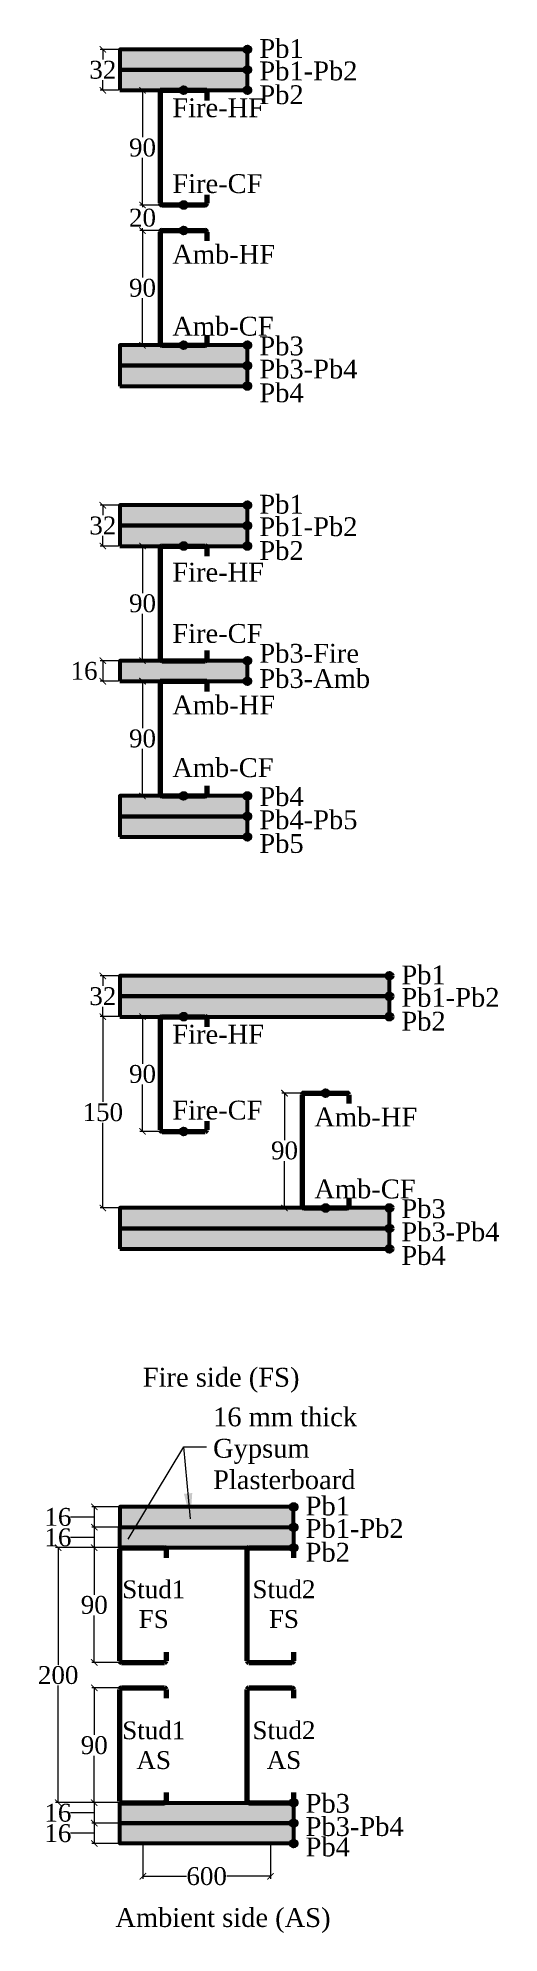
# Model space of a CAD drawing. Header units: millimetres. Extents: x 1095 to 7419, y -378 to 5598.
# Drawn here: x 4760 to 5121, y 4112 to 5598 of the extents above; entities that cross this region are included whole.
import ezdxf

# ---------------------------------------------------------------- set-up
doc = ezdxf.new("R2010")
doc.units = ezdxf.units.MM
doc.header["$PDMODE"] = 34
doc.layers.get('0').update_dxf_attribs({"lineweight": 9})
doc.layers.get('Defpoints').update_dxf_attribs({"color": 255})
doc.styles.get("Standard").update_dxf_attribs({"font": 'times.ttf'})
doc.dimstyles.new('Times new roman', dxfattribs={"dimtxt": 14, "dimasz": 5, "dimexe": 2, "dimexo": 1, "dimgap": 1, "dimtad": 0, "dimtih": 1, "dimtoh": 1, "dimtxsty": 'Standard', "dimblk": 'ARCHTICK', "dimcen": 0, "dimclrd": 256, "dimclre": 256, "dimadec": 0, "dimazin": 0, "dimtfac": 1, "dimtmove": 0, "dimatfit": 3, "dimfxl": 1, "dimlwd": -1, "dimlwe": -1, "dimarcsym": 0})

msp = doc.modelspace()

# ---------------------------------------------------------------- texts
at = {"lineweight": 53, "attachment_point": 1}
for s, insert, char_height, width in [('Pb1', (4933.278, 5597.386), 14.7814, 41.76421), ('Pb1-Pb2', (4933.278, 5579.769), 14.7814, 41.76421), ('Pb2', (4933.278, 5561.104), 14.7814, 41.76421), ('Fire-HF', (4865.052, 5550.888), 14.7814, 41.76421), ('Fire-CF', (4865.052, 5491.38), 14.7814, 41.76421), ('Amb-HF', (4865.052, 5435.942), 14.7814, 41.76421), ('Amb-CF', (4865.052, 5379.547), 14.7814, 41.76421), ('Pb3', (4933.278, 5364.12), 14.7814, 41.76421), ('Pb3-Pb4', (4933.278, 5345.944), 14.7814, 41.76421), ('Pb4', (4933.278, 5327.357), 14.7814, 41.76421), ('Pb1', (4933.278, 5239.938), 14.7814, 41.76421), ('Pb1-Pb2', (4933.278, 5222.321), 14.7814, 41.76421), ('Pb2', (4933.278, 5203.656), 14.7814, 41.76421), ('Fire-HF', (4865.052, 5186.676), 14.7814, 41.76421), ('Fire-CF', (4865.052, 5138.614), 14.7814, 41.76421), ('Pb3-Fire', (4933.278, 5123.051), 14.7814, 97.47246), ('Pb3-Amb', (4933.278, 5103.28), 14.7814, 41.76421), ('Amb-HF', (4865.052, 5082.494), 14.7814, 41.76421), ('Amb-CF', (4865.052, 5033.383), 14.7814, 41.76421), ('Pb4', (4933.278, 5010.672), 14.7814, 41.76421), ('Pb4-Pb5', (4933.278, 4992.496), 14.7814, 41.76421), ('Pb5', (4933.278, 4973.909), 14.7814, 41.76421), ('Pb1', (5044.606, 4870.808), 14.7814, 41.76421), ('Pb1-Pb2', (5044.606, 4853.192), 14.7814, 41.76421), ('Pb2', (5044.606, 4834.526), 14.7814, 41.76421), ('Fire-HF', (4865.052, 4824.31), 14.7814, 41.76421), ('Fire-CF', (4865.052, 4764.802), 14.7814, 41.76421), ('Amb-HF', (4976.38, 4759.365), 14.7814, 41.76421), ('Amb-CF', (4976.38, 4702.969), 14.7814, 41.76421), ('Pb3', (5044.606, 4687.543), 14.7814, 41.76421), ('Pb3-Pb4', (5044.606, 4669.366), 14.7814, 41.76421), ('Pb4', (5044.606, 4650.779), 14.7814, 41.76421), ('Fire side (FS)', (4841.93, 4555.31), 14.7814, 121.64572), ('16 mm thick Gypsum Plasterboard', (4897.009, 4524.23), 14.7814, 115.93848), ('Pb1', (4969.528, 4454.344), 14.7814, 41.76421), ('Pb1-Pb2', (4969.528, 4436.727), 14.7814, 41.76421), ('Pb2', (4969.528, 4418.061), 14.7814, 41.76421), ('\\pxqc;Stud1\\PFS', (4829.62, 4388.593), 14, 41.76421), ('\\pxqc;Stud2\\PFS', (4931.692, 4388.66), 14, 41.76421), ('\\pxqc;Stud1\\PAS', (4829.62, 4278.019), 14, 41.76421), ('\\pxqc;Stud2\\PAS', (4931.692, 4278.086), 14, 41.76421), ('Pb3', (4969.528, 4221.145), 14.7814, 41.76421), ('Pb3-Pb4', (4969.528, 4202.968), 14.7814, 41.76421), ('Pb4', (4969.528, 4186.968), 14.7814, 41.76421), ('Ambient side (AS)', (4820.433, 4131.587), 14.7814, 165.80062)]:
    msp.add_mtext(s, dxfattribs=dict(at, insert=insert, char_height=char_height, width=width))

# ---------------------------------------------------------------- blocks, each defined once
blk = doc.blocks.new('Stud')
at = {"lineweight": 120}
for p, q in [((4630.2, 1668.9), (4630.2, 1756.4)), ((4631.5, 1757.6), (4665.2, 1757.6)), ((4666.5, 1756.4), (4666.5, 1749.6)), ((4631.5, 1667.6), (4665.2, 1667.6)), ((4666.5, 1675.6), (4666.5, 1668.9))]:
    blk.add_line(p, q, dxfattribs=at)
for centre, start, end in [((4631.5, 1756.4), 90, 180), ((4665.2, 1756.4), 0, 90), ((4631.5, 1668.9), 180, 270), ((4665.2, 1668.9), 270, 0)]:
    blk.add_arc(centre, 1.25, start, end, dxfattribs=at)
blk = doc.blocks.new('_ArchTick')
at = {"color": 0, "linetype": 'ByBlock', "const_width": 0.15}
blk.add_lwpolyline([(-0.5, -0.5), (0.5, 0.5)], dxfattribs=at)
blk = doc.blocks.new('*D122')
at = {"transparency": 16777216}
for p, q in [((4822.9, 4414.3), (4801.9, 4414.3)), ((4803.9, 4414.3), (4803.9, 4377.4)), ((4803.9, 4324.3), (4803.9, 4361.1)), ((4822.9, 4324.3), (4801.9, 4324.3))]:
    blk.add_line(p, q, dxfattribs=at)
at = {"layer": 'Defpoints', "color": 0, "lineweight": 53, "transparency": 16777216}
for p in [(4823.9, 4414.3), (4803.9, 4324.3), (4823.9, 4324.3)]:
    blk.add_point(p, dxfattribs=at)
at = {"transparency": 16777216, "xscale": 5, "yscale": 5, "zscale": 5}
for p, rotation in [((4803.9, 4414.3), 90), ((4803.9, 4324.3), 270)]:
    blk.add_blockref('_ArchTick', p, dxfattribs=dict(at, rotation=rotation))
at = {"color": 0, "lineweight": 53, "transparency": 16777216, "insert": (4803.9, 4369.3), "char_height": 14, "attachment_point": 5}
blk.add_mtext('90', dxfattribs=at)
blk = doc.blocks.new('*D123')
at = {"transparency": 16777216}
for p, q in [((4822.9, 4430.3), (4801.9, 4430.3)), ((4803.9, 4430.3), (4803.9, 4414.3)), ((4787.2, 4422.3), (4785.2, 4422.3)), ((4803.9, 4422.3), (4787.2, 4422.3)), ((4822.9, 4414.3), (4801.9, 4414.3))]:
    blk.add_line(p, q, dxfattribs=at)
at = {"layer": 'Defpoints', "color": 0, "lineweight": 53, "transparency": 16777216}
for p in [(4823.9, 4430.3), (4803.9, 4414.3), (4823.9, 4414.3)]:
    blk.add_point(p, dxfattribs=at)
at = {"transparency": 16777216, "xscale": 5, "yscale": 5, "zscale": 5}
for p, rotation in [((4803.9, 4430.3), 90), ((4803.9, 4414.3), 270)]:
    blk.add_blockref('_ArchTick', p, dxfattribs=dict(at, rotation=rotation))
at = {"color": 0, "lineweight": 53, "transparency": 16777216, "insert": (4775.4, 4422.3), "char_height": 14, "attachment_point": 5}
blk.add_mtext('16', dxfattribs=at)
blk = doc.blocks.new('*D124')
at = {"transparency": 16777216}
for p, q in [((4822.9, 4446.3), (4801.9, 4446.3)), ((4803.9, 4446.3), (4803.9, 4430.3)), ((4787.2, 4438.3), (4785.2, 4438.3)), ((4803.9, 4438.3), (4787.2, 4438.3)), ((4822.9, 4430.3), (4801.9, 4430.3))]:
    blk.add_line(p, q, dxfattribs=at)
at = {"layer": 'Defpoints', "color": 0, "lineweight": 53, "transparency": 16777216}
for p in [(4823.9, 4446.3), (4803.9, 4430.3), (4823.9, 4430.3)]:
    blk.add_point(p, dxfattribs=at)
at = {"transparency": 16777216, "xscale": 5, "yscale": 5, "zscale": 5}
for p, rotation in [((4803.9, 4446.3), 90), ((4803.9, 4430.3), 270)]:
    blk.add_blockref('_ArchTick', p, dxfattribs=dict(at, rotation=rotation))
at = {"color": 0, "lineweight": 53, "transparency": 16777216, "insert": (4775.4, 4438.3), "char_height": 14, "attachment_point": 5}
blk.add_mtext('16', dxfattribs=at)
blk = doc.blocks.new('*D125')
at = {"transparency": 16777216}
for p, q in [((4822.9, 4198.3), (4801.9, 4198.3)), ((4803.9, 4198.3), (4803.9, 4182.3)), ((4787.2, 4190.3), (4785.2, 4190.3)), ((4803.9, 4190.3), (4787.2, 4190.3)), ((4822.9, 4182.3), (4801.9, 4182.3))]:
    blk.add_line(p, q, dxfattribs=at)
at = {"layer": 'Defpoints', "color": 0, "lineweight": 53, "transparency": 16777216}
for p in [(4823.9, 4198.3), (4803.9, 4182.3), (4823.9, 4182.3)]:
    blk.add_point(p, dxfattribs=at)
at = {"transparency": 16777216, "xscale": 5, "yscale": 5, "zscale": 5}
for p, rotation in [((4803.9, 4198.3), 90), ((4803.9, 4182.3), 270)]:
    blk.add_blockref('_ArchTick', p, dxfattribs=dict(at, rotation=rotation))
at = {"color": 0, "lineweight": 53, "transparency": 16777216, "insert": (4775.4, 4190.3), "char_height": 14, "attachment_point": 5}
blk.add_mtext('16', dxfattribs=at)
blk = doc.blocks.new('*D126')
at = {"transparency": 16777216}
for p, q in [((4787.2, 4206.3), (4785.2, 4206.3)), ((4803.9, 4206.3), (4787.2, 4206.3)), ((4822.9, 4214.3), (4801.9, 4214.3)), ((4803.9, 4214.3), (4803.9, 4198.3)), ((4822.9, 4198.3), (4801.9, 4198.3))]:
    blk.add_line(p, q, dxfattribs=at)
at = {"layer": 'Defpoints', "color": 0, "lineweight": 53, "transparency": 16777216}
for p in [(4823.9, 4214.3), (4803.9, 4198.3), (4823.9, 4198.3)]:
    blk.add_point(p, dxfattribs=at)
at = {"transparency": 16777216, "xscale": 5, "yscale": 5, "zscale": 5}
for p, rotation in [((4803.9, 4214.3), 90), ((4803.9, 4198.3), 270)]:
    blk.add_blockref('_ArchTick', p, dxfattribs=dict(at, rotation=rotation))
at = {"color": 0, "lineweight": 53, "transparency": 16777216, "insert": (4775.4, 4206.3), "char_height": 14, "attachment_point": 5}
blk.add_mtext('16', dxfattribs=at)
blk = doc.blocks.new('*D127')
at = {"transparency": 16777216}
for p, q in [((4842, 4181.3), (4842, 4154.6)), ((4942, 4181.3), (4942, 4154.6)), ((4842, 4156.6), (4876.3, 4156.6)), ((4942, 4156.6), (4907.7, 4156.6))]:
    blk.add_line(p, q, dxfattribs=at)
at = {"layer": 'Defpoints', "color": 0, "lineweight": 53, "transparency": 16777216}
for p in [(4842, 4182.3), (4942, 4182.3), (4942, 4156.6)]:
    blk.add_point(p, dxfattribs=at)
at = {"transparency": 16777216, "xscale": 5, "yscale": 5, "zscale": 5, "rotation": 180}
blk.add_blockref('_ArchTick', (4842, 4156.6), dxfattribs=at)
at = {"transparency": 16777216, "xscale": 5, "yscale": 5, "zscale": 5}
blk.add_blockref('_ArchTick', (4942, 4156.6), dxfattribs=at)
at = {"color": 0, "lineweight": 53, "transparency": 16777216, "insert": (4892, 4156.6), "char_height": 14, "attachment_point": 5}
blk.add_mtext('600', dxfattribs=at)
blk = doc.blocks.new('*D121')
at = {"transparency": 16777216}
for p, q in [((4822.9, 4304.3), (4801.9, 4304.3)), ((4803.9, 4304.3), (4803.9, 4267.4)), ((4803.9, 4214.3), (4803.9, 4251.1)), ((4822.9, 4214.3), (4801.9, 4214.3))]:
    blk.add_line(p, q, dxfattribs=at)
at = {"layer": 'Defpoints', "color": 0, "lineweight": 53, "transparency": 16777216}
for p in [(4823.9, 4304.3), (4803.9, 4214.3), (4823.9, 4214.3)]:
    blk.add_point(p, dxfattribs=at)
at = {"transparency": 16777216, "xscale": 5, "yscale": 5, "zscale": 5}
for p, rotation in [((4803.9, 4304.3), 90), ((4803.9, 4214.3), 270)]:
    blk.add_blockref('_ArchTick', p, dxfattribs=dict(at, rotation=rotation))
at = {"color": 0, "lineweight": 53, "transparency": 16777216, "insert": (4803.9, 4259.3), "char_height": 14, "attachment_point": 5}
blk.add_mtext('90', dxfattribs=at)
blk = doc.blocks.new('*D128')
at = {"transparency": 16777216}
for p, q in [((4822.9, 4430.3), (4801.9, 4430.3)), ((4803.9, 4430.3), (4803.9, 4414.3)), ((4787.2, 4422.3), (4785.2, 4422.3)), ((4803.9, 4422.3), (4787.2, 4422.3)), ((4822.9, 4414.3), (4801.9, 4414.3))]:
    blk.add_line(p, q, dxfattribs=at)
at = {"layer": 'Defpoints', "color": 0, "lineweight": 53, "transparency": 16777216}
for p in [(4823.9, 4430.3), (4803.9, 4414.3), (4823.9, 4414.3)]:
    blk.add_point(p, dxfattribs=at)
at = {"transparency": 16777216, "xscale": 5, "yscale": 5, "zscale": 5}
for p, rotation in [((4803.9, 4430.3), 90), ((4803.9, 4414.3), 270)]:
    blk.add_blockref('_ArchTick', p, dxfattribs=dict(at, rotation=rotation))
at = {"color": 0, "lineweight": 53, "transparency": 16777216, "insert": (4775.4, 4422.3), "char_height": 14, "attachment_point": 5}
blk.add_mtext('16', dxfattribs=at)
blk = doc.blocks.new('*D129')
at = {"transparency": 16777216}
for p, q in [((4822.9, 4446.3), (4801.9, 4446.3)), ((4803.9, 4446.3), (4803.9, 4430.3)), ((4787.2, 4438.3), (4785.2, 4438.3)), ((4803.9, 4438.3), (4787.2, 4438.3)), ((4822.9, 4430.3), (4801.9, 4430.3))]:
    blk.add_line(p, q, dxfattribs=at)
at = {"layer": 'Defpoints', "color": 0, "lineweight": 53, "transparency": 16777216}
for p in [(4823.9, 4446.3), (4803.9, 4430.3), (4823.9, 4430.3)]:
    blk.add_point(p, dxfattribs=at)
at = {"transparency": 16777216, "xscale": 5, "yscale": 5, "zscale": 5}
for p, rotation in [((4803.9, 4446.3), 90), ((4803.9, 4430.3), 270)]:
    blk.add_blockref('_ArchTick', p, dxfattribs=dict(at, rotation=rotation))
at = {"color": 0, "lineweight": 53, "transparency": 16777216, "insert": (4775.4, 4438.3), "char_height": 14, "attachment_point": 5}
blk.add_mtext('16', dxfattribs=at)
blk = doc.blocks.new('*D130')
at = {"transparency": 16777216}
for p, q in [((4822.9, 4414.3), (4773.6, 4414.3)), ((4775.6, 4414.3), (4775.6, 4322.4)), ((4775.6, 4214.3), (4775.6, 4306.1)), ((4822.9, 4214.3), (4773.6, 4214.3))]:
    blk.add_line(p, q, dxfattribs=at)
at = {"layer": 'Defpoints', "color": 0, "lineweight": 53, "transparency": 16777216}
for p in [(4823.9, 4414.3), (4775.6, 4214.3), (4823.9, 4214.3)]:
    blk.add_point(p, dxfattribs=at)
at = {"transparency": 16777216, "xscale": 5, "yscale": 5, "zscale": 5}
for p, rotation in [((4775.6, 4414.3), 90), ((4775.6, 4214.3), 270)]:
    blk.add_blockref('_ArchTick', p, dxfattribs=dict(at, rotation=rotation))
at = {"color": 0, "lineweight": 53, "transparency": 16777216, "insert": (4775.6, 4314.3), "char_height": 14, "attachment_point": 5}
blk.add_mtext('200', dxfattribs=at)
blk = doc.blocks.new('*D154')
at = {"transparency": 16777216}
for p, q in [((4856, 4830.7), (4839.7, 4830.7)), ((4841.7, 4830.7), (4841.7, 4793.8)), ((4841.7, 4740.7), (4841.7, 4777.5)), ((4856, 4740.7), (4839.7, 4740.7))]:
    blk.add_line(p, q, dxfattribs=at)
at = {"layer": 'Defpoints', "color": 0, "lineweight": 53, "transparency": 16777216}
for p in [(4857, 4830.7), (4841.7, 4740.7), (4857, 4740.7)]:
    blk.add_point(p, dxfattribs=at)
at = {"transparency": 16777216, "xscale": 5, "yscale": 5, "zscale": 5}
for p, rotation in [((4841.7, 4830.7), 90), ((4841.7, 4740.7), 270)]:
    blk.add_blockref('_ArchTick', p, dxfattribs=dict(at, rotation=rotation))
at = {"color": 0, "lineweight": 53, "transparency": 16777216, "insert": (4841.7, 4785.7), "char_height": 14, "attachment_point": 5}
blk.add_mtext('90', dxfattribs=at)
blk = doc.blocks.new('*D155')
at = {"transparency": 16777216}
for p, q in [((4967.4, 4770.7), (4951, 4770.7)), ((4953, 4770.7), (4953, 4733.8)), ((4953, 4680.7), (4953, 4717.5)), ((4967.4, 4680.7), (4951, 4680.7))]:
    blk.add_line(p, q, dxfattribs=at)
at = {"layer": 'Defpoints', "color": 0, "lineweight": 53, "transparency": 16777216}
for p in [(4968.4, 4770.7), (4953, 4680.7), (4968.4, 4680.7)]:
    blk.add_point(p, dxfattribs=at)
at = {"transparency": 16777216, "xscale": 5, "yscale": 5, "zscale": 5}
for p, rotation in [((4953, 4770.7), 90), ((4953, 4680.7), 270)]:
    blk.add_blockref('_ArchTick', p, dxfattribs=dict(at, rotation=rotation))
at = {"color": 0, "lineweight": 53, "transparency": 16777216, "insert": (4953, 4725.7), "char_height": 14, "attachment_point": 5}
blk.add_mtext('90', dxfattribs=at)
blk = doc.blocks.new('*D156')
at = {"transparency": 16777216}
for p, q in [((4822.9, 4862.7), (4808.6, 4862.7)), ((4810.6, 4862.7), (4810.6, 4854.8)), ((4822.9, 4830.7), (4808.6, 4830.7)), ((4810.6, 4830.7), (4810.6, 4838.5))]:
    blk.add_line(p, q, dxfattribs=at)
at = {"layer": 'Defpoints', "color": 0, "lineweight": 53, "transparency": 16777216}
for p in [(4823.9, 4862.7), (4810.6, 4830.7), (4823.9, 4830.7)]:
    blk.add_point(p, dxfattribs=at)
at = {"transparency": 16777216, "xscale": 5, "yscale": 5, "zscale": 5}
for p, rotation in [((4810.6, 4862.7), 90), ((4810.6, 4830.7), 270)]:
    blk.add_blockref('_ArchTick', p, dxfattribs=dict(at, rotation=rotation))
at = {"color": 0, "lineweight": 53, "transparency": 16777216, "insert": (4810.6, 4846.7), "char_height": 14, "attachment_point": 5}
blk.add_mtext('32', dxfattribs=at)
blk = doc.blocks.new('*D150')
at = {"transparency": 16777216}
for p, q in [((4856, 5199.8), (4839.7, 5199.8)), ((4841.7, 5199.8), (4841.7, 5162.9)), ((4841.7, 5109.8), (4841.7, 5146.7)), ((4856, 5109.8), (4839.7, 5109.8))]:
    blk.add_line(p, q, dxfattribs=at)
at = {"layer": 'Defpoints', "color": 0, "lineweight": 53, "transparency": 16777216}
for p in [(4857, 5199.8), (4841.7, 5109.8), (4857, 5109.8)]:
    blk.add_point(p, dxfattribs=at)
at = {"transparency": 16777216, "xscale": 5, "yscale": 5, "zscale": 5}
for p, rotation in [((4841.7, 5199.8), 90), ((4841.7, 5109.8), 270)]:
    blk.add_blockref('_ArchTick', p, dxfattribs=dict(at, rotation=rotation))
at = {"color": 0, "lineweight": 53, "transparency": 16777216, "insert": (4841.7, 5154.8), "char_height": 14, "attachment_point": 5}
blk.add_mtext('90', dxfattribs=at)
blk = doc.blocks.new('*D151')
at = {"transparency": 16777216}
for p, q in [((4856, 5093.8), (4839.7, 5093.8)), ((4841.7, 5093.8), (4841.7, 5056.9)), ((4841.7, 5003.8), (4841.7, 5040.7)), ((4856, 5003.8), (4839.7, 5003.8))]:
    blk.add_line(p, q, dxfattribs=at)
at = {"layer": 'Defpoints', "color": 0, "lineweight": 53, "transparency": 16777216}
for p in [(4857, 5093.8), (4841.7, 5003.8), (4857, 5003.8)]:
    blk.add_point(p, dxfattribs=at)
at = {"transparency": 16777216, "xscale": 5, "yscale": 5, "zscale": 5}
for p, rotation in [((4841.7, 5093.8), 90), ((4841.7, 5003.8), 270)]:
    blk.add_blockref('_ArchTick', p, dxfattribs=dict(at, rotation=rotation))
at = {"color": 0, "lineweight": 53, "transparency": 16777216, "insert": (4841.7, 5048.8), "char_height": 14, "attachment_point": 5}
blk.add_mtext('90', dxfattribs=at)
blk = doc.blocks.new('*D152')
at = {"transparency": 16777216}
for p, q in [((4822.9, 5231.8), (4808.6, 5231.8)), ((4810.6, 5231.8), (4810.6, 5223.9)), ((4810.6, 5199.8), (4810.6, 5207.7)), ((4822.9, 5199.8), (4808.6, 5199.8))]:
    blk.add_line(p, q, dxfattribs=at)
at = {"layer": 'Defpoints', "color": 0, "lineweight": 53, "transparency": 16777216}
for p in [(4823.9, 5231.8), (4810.6, 5199.8), (4823.9, 5199.8)]:
    blk.add_point(p, dxfattribs=at)
at = {"transparency": 16777216, "xscale": 5, "yscale": 5, "zscale": 5}
for p, rotation in [((4810.6, 5231.8), 90), ((4810.6, 5199.8), 270)]:
    blk.add_blockref('_ArchTick', p, dxfattribs=dict(at, rotation=rotation))
at = {"color": 0, "lineweight": 53, "transparency": 16777216, "insert": (4810.6, 5215.8), "char_height": 14, "attachment_point": 5}
blk.add_mtext('32', dxfattribs=at)
blk = doc.blocks.new('*D153')
at = {"transparency": 16777216}
for p, q in [((4822.9, 4830.7), (4808.6, 4830.7)), ((4810.6, 4830.7), (4810.6, 4763.8)), ((4810.6, 4680.7), (4810.6, 4747.5)), ((4822.9, 4680.7), (4808.6, 4680.7))]:
    blk.add_line(p, q, dxfattribs=at)
at = {"layer": 'Defpoints', "color": 0, "lineweight": 53, "transparency": 16777216}
for p in [(4823.9, 4830.7), (4810.6, 4680.7), (4823.9, 4680.7)]:
    blk.add_point(p, dxfattribs=at)
at = {"transparency": 16777216, "xscale": 5, "yscale": 5, "zscale": 5}
for p, rotation in [((4810.6, 4830.7), 90), ((4810.6, 4680.7), 270)]:
    blk.add_blockref('_ArchTick', p, dxfattribs=dict(at, rotation=rotation))
at = {"color": 0, "lineweight": 53, "transparency": 16777216, "insert": (4810.6, 4755.7), "char_height": 14, "attachment_point": 5}
blk.add_mtext('150', dxfattribs=at)
blk = doc.blocks.new('*D157')
at = {"transparency": 16777216}
for p, q in [((4856, 5557.2), (4839.7, 5557.2)), ((4841.7, 5557.2), (4841.7, 5520.4)), ((4841.7, 5467.2), (4841.7, 5504.1)), ((4856, 5467.2), (4839.7, 5467.2))]:
    blk.add_line(p, q, dxfattribs=at)
at = {"layer": 'Defpoints', "color": 0, "lineweight": 53, "transparency": 16777216}
for p in [(4857, 5557.2), (4841.7, 5467.2), (4857, 5467.2)]:
    blk.add_point(p, dxfattribs=at)
at = {"transparency": 16777216, "xscale": 5, "yscale": 5, "zscale": 5}
for p, rotation in [((4841.7, 5557.2), 90), ((4841.7, 5467.2), 270)]:
    blk.add_blockref('_ArchTick', p, dxfattribs=dict(at, rotation=rotation))
at = {"color": 0, "lineweight": 53, "transparency": 16777216, "insert": (4841.7, 5512.2), "char_height": 14, "attachment_point": 5}
blk.add_mtext('90', dxfattribs=at)
blk = doc.blocks.new('*D158')
at = {"transparency": 16777216}
for p, q in [((4856, 5467.2), (4839.7, 5467.2)), ((4841.7, 5467.2), (4841.7, 5465.4)), ((4856, 5447.2), (4839.7, 5447.2)), ((4841.7, 5447.2), (4841.7, 5449.1))]:
    blk.add_line(p, q, dxfattribs=at)
at = {"layer": 'Defpoints', "color": 0, "lineweight": 53, "transparency": 16777216}
for p in [(4857, 5467.2), (4841.7, 5447.2), (4857, 5447.2)]:
    blk.add_point(p, dxfattribs=at)
at = {"transparency": 16777216, "xscale": 5, "yscale": 5, "zscale": 5}
for p, rotation in [((4841.7, 5467.2), 90), ((4841.7, 5447.2), 270)]:
    blk.add_blockref('_ArchTick', p, dxfattribs=dict(at, rotation=rotation))
at = {"color": 0, "lineweight": 53, "transparency": 16777216, "insert": (4841.7, 5457.2), "char_height": 14, "attachment_point": 5}
blk.add_mtext('20', dxfattribs=at)
blk = doc.blocks.new('*D159')
at = {"transparency": 16777216}
for p, q in [((4856, 5447.2), (4839.7, 5447.2)), ((4841.7, 5447.2), (4841.7, 5410.4)), ((4841.7, 5357.2), (4841.7, 5394.1)), ((4856, 5357.2), (4839.7, 5357.2))]:
    blk.add_line(p, q, dxfattribs=at)
at = {"layer": 'Defpoints', "color": 0, "lineweight": 53, "transparency": 16777216}
for p in [(4857, 5447.2), (4841.7, 5357.2), (4857, 5357.2)]:
    blk.add_point(p, dxfattribs=at)
at = {"transparency": 16777216, "xscale": 5, "yscale": 5, "zscale": 5}
for p, rotation in [((4841.7, 5447.2), 90), ((4841.7, 5357.2), 270)]:
    blk.add_blockref('_ArchTick', p, dxfattribs=dict(at, rotation=rotation))
at = {"color": 0, "lineweight": 53, "transparency": 16777216, "insert": (4841.7, 5402.2), "char_height": 14, "attachment_point": 5}
blk.add_mtext('90', dxfattribs=at)
blk = doc.blocks.new('*D160')
at = {"transparency": 16777216}
for p, q in [((4822.9, 5589.2), (4808.6, 5589.2)), ((4810.6, 5589.2), (4810.6, 5581.4)), ((4810.6, 5557.2), (4810.6, 5565.1)), ((4822.9, 5557.2), (4808.6, 5557.2))]:
    blk.add_line(p, q, dxfattribs=at)
at = {"layer": 'Defpoints', "color": 0, "lineweight": 53, "transparency": 16777216}
for p in [(4823.9, 5589.2), (4810.6, 5557.2), (4823.9, 5557.2)]:
    blk.add_point(p, dxfattribs=at)
at = {"transparency": 16777216, "xscale": 5, "yscale": 5, "zscale": 5}
for p, rotation in [((4810.6, 5589.2), 90), ((4810.6, 5557.2), 270)]:
    blk.add_blockref('_ArchTick', p, dxfattribs=dict(at, rotation=rotation))
at = {"color": 0, "lineweight": 53, "transparency": 16777216, "insert": (4810.6, 5573.2), "char_height": 14, "attachment_point": 5}
blk.add_mtext('32', dxfattribs=at)
blk = doc.blocks.new('*D161')
at = {"transparency": 16777216}
for p, q in [((4822.9, 5109.8), (4808.6, 5109.8)), ((4810.6, 5109.8), (4810.6, 5093.8)), ((4822.9, 5093.8), (4808.6, 5093.8))]:
    blk.add_line(p, q, dxfattribs=at)
at = {"layer": 'Defpoints', "color": 0, "lineweight": 53, "transparency": 16777216}
for p in [(4823.9, 5109.8), (4810.6, 5093.8), (4823.9, 5093.8)]:
    blk.add_point(p, dxfattribs=at)
at = {"transparency": 16777216, "xscale": 5, "yscale": 5, "zscale": 5}
for p, rotation in [((4810.6, 5109.8), 90), ((4810.6, 5093.8), 270)]:
    blk.add_blockref('_ArchTick', p, dxfattribs=dict(at, rotation=rotation))
at = {"color": 0, "lineweight": 53, "transparency": 16777216, "insert": (4795.9, 5101.8), "char_height": 14, "attachment_point": 5}
blk.add_mtext('16', dxfattribs=at)

# ---------------------------------------------------------------- dimensions: what is measured, and where the dimension line sits
at = {"lineweight": 53}
for base, p1, p2, picture, middle in [((4810.637, 5557.24), (4823.904, 5589.24), (4823.904, 5557.24), '*D160', (4810.637, 5573.24)), ((4841.682, 5467.24), (4857.029, 5557.24), (4857.029, 5467.24), '*D157', (4841.682, 5512.24)), ((4810.637, 5199.792), (4823.904, 5231.792), (4823.904, 5199.792), '*D152', (4810.637, 5215.792)), ((4841.682, 5109.792), (4857.029, 5199.792), (4857.029, 5109.792), '*D150', (4841.682, 5154.792)), ((4810.637, 4830.662), (4823.904, 4862.662), (4823.904, 4830.662), '*D156', (4810.637, 4846.662)), ((4810.637, 4680.662), (4823.904, 4830.662), (4823.904, 4680.662), '*D153', (4810.637, 4755.662)), ((4841.682, 4740.662), (4857.029, 4830.662), (4857.029, 4740.662), '*D154', (4841.682, 4785.662)), ((4803.904, 4324.264), (4823.904, 4414.264), (4823.904, 4324.264), '*D122', (4803.904, 4369.264)), ((4803.904, 4214.264), (4823.904, 4304.264), (4823.904, 4214.264), '*D121', (4803.904, 4259.264))]:
    dim = msp.add_linear_dim(base=base, p1=p1, p2=p2, angle=90, dimstyle='Times new roman', dxfattribs=at)
    dim.commit()
    dim.dimension.update_dxf_attribs({"geometry": picture, "text_midpoint": middle})
for base, p1, p2, picture, middle in [((4841.682, 5447.24), (4857.029, 5467.24), (4857.029, 5447.24), '*D158', (4841.682, 5457.24)), ((4841.682, 5357.24), (4857.029, 5447.24), (4857.029, 5357.24), '*D159', (4841.682, 5402.24)), ((4841.682, 5003.792), (4857.029, 5093.792), (4857.029, 5003.792), '*D151', (4841.682, 5048.792)), ((4953.01, 4680.662), (4968.357, 4770.662), (4968.357, 4680.662), '*D155', (4953.01, 4725.662)), ((4803.904, 4430.264), (4823.904, 4446.264), (4823.904, 4430.264), '*D124', (4784.162, 4438.264)), ((4803.904, 4430.264), (4823.904, 4446.264), (4823.904, 4430.264), '*D129', (4784.162, 4438.264)), ((4803.904, 4414.264), (4823.904, 4430.264), (4823.904, 4414.264), '*D123', (4784.162, 4422.264)), ((4803.904, 4414.264), (4823.904, 4430.264), (4823.904, 4414.264), '*D128', (4784.162, 4422.264)), ((4775.64, 4214.264), (4823.904, 4414.264), (4823.904, 4214.264), '*D130', (4775.64, 4314.264)), ((4803.904, 4198.264), (4823.904, 4214.264), (4823.904, 4198.264), '*D126', (4784.162, 4206.264)), ((4803.904, 4182.264), (4823.904, 4198.264), (4823.904, 4182.264), '*D125', (4784.162, 4190.264))]:
    dim = msp.add_linear_dim(base=base, p1=p1, p2=p2, angle=90, dimstyle='Times new roman', override={"dimtmove": 1}, dxfattribs=at)
    dim.commit()
    dim.dimension.update_dxf_attribs({"geometry": picture, "text_midpoint": middle})
dim = msp.add_linear_dim(base=(4810.637, 5093.792), p1=(4823.904, 5109.792), p2=(4823.904, 5093.792), angle=90, dimstyle='Times new roman', override={"dimtmove": 2}, dxfattribs=at)
dim.commit()
dim.dimension.update_dxf_attribs({"geometry": '*D161', "text_midpoint": (4795.911, 5101.777), "dimtype": 160})
dim = msp.add_linear_dim(base=(4942.029, 4156.582), p1=(4842.029, 4182.264), p2=(4942.029, 4182.264), text='600', dimstyle='Times new roman', dxfattribs=at)
dim.commit()
dim.dimension.update_dxf_attribs({"geometry": '*D127', "text_midpoint": (4892.029, 4156.582)})

# ---------------------------------------------------------------- hatches: boundary and pattern name
at = {"lineweight": 53, "true_color": 0xf7abae}
h = msp.add_hatch(color=241, dxfattribs=at)
h.dxf.hatch_style = 1
h.paths.add_polyline_path([(4823.904, 5589.24), (4823.904, 5573.24), (4923.904, 5573.24), (4923.904, 5589.24)])
at = {"lineweight": 53, "true_color": 0x2776bb}
h = msp.add_hatch(color=152, dxfattribs=at)
h.dxf.hatch_style = 1
h.paths.add_polyline_path([(4926.207, 5589.24, 1), (4921.601, 5589.24, 1)])
h = msp.add_hatch(color=152, dxfattribs=at)
h.dxf.hatch_style = 1
h.paths.add_polyline_path([(4926.207, 5573.24, 1), (4921.601, 5573.24, 1)])
at = {"lineweight": 53, "true_color": 0xf7abae}
h = msp.add_hatch(color=241, dxfattribs=at)
h.dxf.hatch_style = 1
h.paths.add_polyline_path([(4823.904, 5573.24), (4823.904, 5557.24), (4923.904, 5557.24), (4923.904, 5573.24)])
at = {"lineweight": 53, "true_color": 0x2776bb}
h = msp.add_hatch(color=152, dxfattribs=at)
h.dxf.hatch_style = 1
h.paths.add_polyline_path([(4876.207, 5557.24, 1), (4871.601, 5557.24, 1)])
h = msp.add_hatch(color=152, dxfattribs=at)
h.dxf.hatch_style = 1
h.paths.add_polyline_path([(4926.207, 5557.24, 1), (4921.601, 5557.24, 1)])
h = msp.add_hatch(color=152, dxfattribs=at)
h.dxf.hatch_style = 1
h.paths.add_polyline_path([(4876.207, 5467.24, 1), (4871.601, 5467.24, 1)])
h = msp.add_hatch(color=152, dxfattribs=at)
h.dxf.hatch_style = 1
h.paths.add_polyline_path([(4876.207, 5447.24, 1), (4871.601, 5447.24, 1)])
at = {"lineweight": 53, "true_color": 0xf7abae}
h = msp.add_hatch(color=241, dxfattribs=at)
h.dxf.hatch_style = 1
h.paths.add_polyline_path([(4823.904, 5357.24), (4823.904, 5341.24), (4923.904, 5341.24), (4923.904, 5357.24)])
at = {"lineweight": 53, "true_color": 0x2776bb}
h = msp.add_hatch(color=152, dxfattribs=at)
h.dxf.hatch_style = 1
h.paths.add_polyline_path([(4876.207, 5357.24, 1), (4871.601, 5357.24, 1)])
h = msp.add_hatch(color=152, dxfattribs=at)
h.dxf.hatch_style = 1
h.paths.add_polyline_path([(4926.207, 5357.24, 1), (4921.601, 5357.24, 1)])
at = {"lineweight": 53, "true_color": 0xf7abae}
h = msp.add_hatch(color=241, dxfattribs=at)
h.dxf.hatch_style = 1
h.paths.add_polyline_path([(4823.904, 5341.24), (4823.904, 5325.24), (4923.904, 5325.24), (4923.904, 5341.24)])
at = {"lineweight": 53, "true_color": 0x2776bb}
h = msp.add_hatch(color=152, dxfattribs=at)
h.dxf.hatch_style = 1
h.paths.add_polyline_path([(4926.207, 5341.24, 1), (4921.601, 5341.24, 1)])
h = msp.add_hatch(color=152, dxfattribs=at)
h.dxf.hatch_style = 1
h.paths.add_polyline_path([(4926.207, 5325.24, 1), (4921.601, 5325.24, 1)])
at = {"lineweight": 53, "true_color": 0xf7abae}
h = msp.add_hatch(color=241, dxfattribs=at)
h.dxf.hatch_style = 1
h.paths.add_polyline_path([(4823.904, 5231.792), (4823.904, 5215.792), (4923.904, 5215.792), (4923.904, 5231.792)])
at = {"lineweight": 53, "true_color": 0x2776bb}
h = msp.add_hatch(color=152, dxfattribs=at)
h.dxf.hatch_style = 1
h.paths.add_polyline_path([(4926.207, 5231.792, 1), (4921.601, 5231.792, 1)])
h = msp.add_hatch(color=152, dxfattribs=at)
h.dxf.hatch_style = 1
h.paths.add_polyline_path([(4926.207, 5215.792, 1), (4921.601, 5215.792, 1)])
at = {"lineweight": 53, "true_color": 0xf7abae}
h = msp.add_hatch(color=241, dxfattribs=at)
h.dxf.hatch_style = 1
h.paths.add_polyline_path([(4823.904, 5215.792), (4823.904, 5199.792), (4923.904, 5199.792), (4923.904, 5215.792)])
at = {"lineweight": 53, "true_color": 0x2776bb}
h = msp.add_hatch(color=152, dxfattribs=at)
h.dxf.hatch_style = 1
h.paths.add_polyline_path([(4876.207, 5199.792, 1), (4871.601, 5199.792, 1)])
h = msp.add_hatch(color=152, dxfattribs=at)
h.dxf.hatch_style = 1
h.paths.add_polyline_path([(4926.207, 5199.792, 1), (4921.601, 5199.792, 1)])
at = {"lineweight": 53, "true_color": 0xf7abae}
h = msp.add_hatch(color=241, dxfattribs=at)
h.dxf.hatch_style = 1
h.paths.add_polyline_path([(4823.904, 5109.792), (4823.904, 5093.792), (4923.904, 5093.792), (4923.904, 5109.792)])
at = {"lineweight": 53, "true_color": 0x2776bb}
h = msp.add_hatch(color=152, dxfattribs=at)
h.dxf.hatch_style = 1
h.paths.add_polyline_path([(4926.207, 5109.792, 1), (4921.601, 5109.792, 1)])
h = msp.add_hatch(color=152, dxfattribs=at)
h.dxf.hatch_style = 1
h.paths.add_polyline_path([(4926.207, 5093.792, 1), (4921.601, 5093.792, 1)])
at = {"lineweight": 53, "true_color": 0xf7abae}
h = msp.add_hatch(color=241, dxfattribs=at)
h.dxf.hatch_style = 1
h.paths.add_polyline_path([(4823.904, 5003.792), (4823.904, 4987.792), (4923.904, 4987.792), (4923.904, 5003.792)])
at = {"lineweight": 53, "true_color": 0x2776bb}
h = msp.add_hatch(color=152, dxfattribs=at)
h.dxf.hatch_style = 1
h.paths.add_polyline_path([(4876.207, 5003.792, 1), (4871.601, 5003.792, 1)])
h = msp.add_hatch(color=152, dxfattribs=at)
h.dxf.hatch_style = 1
h.paths.add_polyline_path([(4926.207, 5003.792, 1), (4921.601, 5003.792, 1)])
at = {"lineweight": 53, "true_color": 0xf7abae}
h = msp.add_hatch(color=241, dxfattribs=at)
h.dxf.hatch_style = 1
h.paths.add_polyline_path([(4823.904, 4987.792), (4823.904, 4971.792), (4923.904, 4971.792), (4923.904, 4987.792)])
at = {"lineweight": 53, "true_color": 0x2776bb}
h = msp.add_hatch(color=152, dxfattribs=at)
h.dxf.hatch_style = 1
h.paths.add_polyline_path([(4926.207, 4987.792, 1), (4921.601, 4987.792, 1)])
h = msp.add_hatch(color=152, dxfattribs=at)
h.dxf.hatch_style = 1
h.paths.add_polyline_path([(4926.207, 4971.792, 1), (4921.601, 4971.792, 1)])
at = {"lineweight": 53, "true_color": 0xf7abae}
h = msp.add_hatch(color=241, dxfattribs=at)
h.dxf.hatch_style = 1
h.paths.add_polyline_path([(4823.904, 4862.662), (4823.904, 4846.662), (5035.232, 4846.662), (5035.232, 4862.662)])
at = {"lineweight": 53, "true_color": 0x2776bb}
h = msp.add_hatch(color=152, dxfattribs=at)
h.dxf.hatch_style = 1
h.paths.add_polyline_path([(5037.535, 4862.662, 1), (5032.929, 4862.662, 1)])
at = {"lineweight": 53, "true_color": 0xf7abae}
h = msp.add_hatch(color=241, dxfattribs=at)
h.dxf.hatch_style = 1
h.paths.add_polyline_path([(4823.904, 4846.662), (4823.904, 4830.662), (5035.232, 4830.662), (5035.232, 4846.662)])
at = {"lineweight": 53, "true_color": 0x2776bb}
h = msp.add_hatch(color=152, dxfattribs=at)
h.dxf.hatch_style = 1
h.paths.add_polyline_path([(5037.535, 4846.662, 1), (5032.929, 4846.662, 1)])
h = msp.add_hatch(color=152, dxfattribs=at)
h.dxf.hatch_style = 1
h.paths.add_polyline_path([(4876.207, 4830.662, 1), (4871.601, 4830.662, 1)])
h = msp.add_hatch(color=152, dxfattribs=at)
h.dxf.hatch_style = 1
h.paths.add_polyline_path([(5037.535, 4830.662, 1), (5032.929, 4830.662, 1)])
h = msp.add_hatch(color=152, dxfattribs=at)
h.dxf.hatch_style = 1
h.paths.add_polyline_path([(4987.535, 4770.662, 1), (4982.929, 4770.662, 1)])
h = msp.add_hatch(color=152, dxfattribs=at)
h.dxf.hatch_style = 1
h.paths.add_polyline_path([(4876.207, 4740.662, 1), (4871.601, 4740.662, 1)])
h = msp.add_hatch(color=152, dxfattribs=at)
h.dxf.hatch_style = 1
h.paths.add_polyline_path([(4987.535, 4680.662, 1), (4982.929, 4680.662, 1)])
h = msp.add_hatch(color=152, dxfattribs=at)
h.dxf.hatch_style = 1
h.paths.add_polyline_path([(5037.535, 4680.662, 1), (5032.929, 4680.662, 1)])
at = {"lineweight": 53, "true_color": 0xf7abae}
h = msp.add_hatch(color=241, dxfattribs=at)
h.dxf.hatch_style = 1
h.paths.add_polyline_path([(4823.904, 4680.662), (4823.904, 4664.662), (5035.232, 4664.662), (5035.232, 4680.662)])
at = {"lineweight": 53, "true_color": 0x2776bb}
h = msp.add_hatch(color=152, dxfattribs=at)
h.dxf.hatch_style = 1
h.paths.add_polyline_path([(5037.535, 4664.662, 1), (5032.929, 4664.662, 1)])
at = {"lineweight": 53, "true_color": 0xf7abae}
h = msp.add_hatch(color=241, dxfattribs=at)
h.dxf.hatch_style = 1
h.paths.add_polyline_path([(4823.904, 4664.662), (4823.904, 4648.662), (5035.232, 4648.662), (5035.232, 4664.662)])
at = {"lineweight": 53, "true_color": 0x2776bb}
h = msp.add_hatch(color=152, dxfattribs=at)
h.dxf.hatch_style = 1
h.paths.add_polyline_path([(5037.535, 4648.662, 1), (5032.929, 4648.662, 1)])
at = {"lineweight": 53, "true_color": 0xf7abae}
h = msp.add_hatch(color=241, dxfattribs=at)
h.dxf.hatch_style = 1
h.paths.add_polyline_path([(4823.904, 4446.264), (4823.904, 4430.264), (4960.154, 4430.264), (4960.154, 4446.264)])
at = {"lineweight": 53, "true_color": 0x2776bb}
h = msp.add_hatch(color=152, dxfattribs=at)
h.dxf.hatch_style = 1
h.paths.add_polyline_path([(4962.457, 4446.197, 1), (4957.851, 4446.197, 1)])
at = {"lineweight": 53, "true_color": 0xf7abae}
h = msp.add_hatch(color=241, dxfattribs=at)
h.dxf.hatch_style = 1
h.paths.add_polyline_path([(4960.154, 4414.264), (4960.154, 4430.264), (4823.904, 4430.264), (4823.904, 4414.264)])
at = {"lineweight": 53, "true_color": 0x2776bb}
h = msp.add_hatch(color=152, dxfattribs=at)
h.dxf.hatch_style = 1
h.paths.add_polyline_path([(4962.457, 4430.197, 1), (4957.851, 4430.197, 1)])
h = msp.add_hatch(color=152, dxfattribs=at)
h.dxf.hatch_style = 1
h.paths.add_polyline_path([(4962.457, 4414.197, 1), (4957.851, 4414.197, 1)])
at = {"lineweight": 53, "true_color": 0xf7abae}
h = msp.add_hatch(color=241, dxfattribs=at)
h.dxf.hatch_style = 1
h.paths.add_polyline_path([(4960.154, 4214.264), (4823.904, 4214.264), (4823.904, 4198.264), (4960.154, 4198.264)])
at = {"lineweight": 53, "true_color": 0x2776bb}
h = msp.add_hatch(color=152, dxfattribs=at)
h.dxf.hatch_style = 1
h.paths.add_polyline_path([(4962.457, 4214.264, 1), (4957.851, 4214.264, 1)])
at = {"lineweight": 53, "true_color": 0xf7abae}
h = msp.add_hatch(color=241, dxfattribs=at)
h.dxf.hatch_style = 1
h.paths.add_polyline_path([(4960.154, 4182.264), (4960.154, 4198.264), (4823.904, 4198.264), (4823.904, 4182.264)])
at = {"lineweight": 53, "true_color": 0x2776bb}
h = msp.add_hatch(color=152, dxfattribs=at)
h.dxf.hatch_style = 1
h.paths.add_polyline_path([(4962.457, 4198.264, 1), (4957.851, 4198.264, 1)])
h = msp.add_hatch(color=152, dxfattribs=at)
h.dxf.hatch_style = 1
h.paths.add_polyline_path([(4962.457, 4182.264, 1), (4957.851, 4182.264, 1)])

# ---------------------------------------------------------------- linework, layer by layer
at = {"lineweight": 53}
for points in [[(4823.904, 5573.24), (4923.904, 5573.24), (4923.904, 5589.24), (4823.904, 5589.24)], [(4823.904, 5557.24), (4923.904, 5557.24), (4923.904, 5573.24), (4823.904, 5573.24)], [(4823.904, 5341.24), (4923.904, 5341.24), (4923.904, 5357.24), (4823.904, 5357.24)], [(4823.904, 5325.24), (4923.904, 5325.24), (4923.904, 5341.24), (4823.904, 5341.24)], [(4823.904, 5215.792), (4923.904, 5215.792), (4923.904, 5231.792), (4823.904, 5231.792)], [(4823.904, 5199.792), (4923.904, 5199.792), (4923.904, 5215.792), (4823.904, 5215.792)], [(4823.904, 5093.792), (4923.904, 5093.792), (4923.904, 5109.792), (4823.904, 5109.792)], [(4823.904, 4987.792), (4923.904, 4987.792), (4923.904, 5003.792), (4823.904, 5003.792)], [(4823.904, 4971.792), (4923.904, 4971.792), (4923.904, 4987.792), (4823.904, 4987.792)], [(4823.904, 4846.662), (5035.232, 4846.662), (5035.232, 4862.662), (4823.904, 4862.662)], [(4823.904, 4830.662), (5035.232, 4830.662), (5035.232, 4846.662), (4823.904, 4846.662)], [(4823.904, 4664.662), (5035.232, 4664.662), (5035.232, 4680.662), (4823.904, 4680.662)], [(4823.904, 4648.662), (5035.232, 4648.662), (5035.232, 4664.662), (4823.904, 4664.662)], [(4823.904, 4430.264), (4960.154, 4430.264), (4960.154, 4446.264), (4823.904, 4446.264)], [(4960.154, 4414.264), (4823.904, 4414.264), (4823.904, 4430.264), (4960.154, 4430.264)], [(4823.904, 4214.264), (4960.154, 4214.264), (4960.154, 4198.264), (4823.904, 4198.264)], [(4823.904, 4198.264), (4960.154, 4198.264), (4960.154, 4182.264), (4823.904, 4182.264)]]:
    msp.add_lwpolyline(points, close=True, dxfattribs=at)
for centre in [(4923.904, 5589.24), (4923.904, 5573.24), (4873.904, 5557.24), (4923.904, 5557.24), (4873.904, 5467.24), (4873.904, 5447.24), (4873.904, 5357.24), (4923.904, 5357.24), (4923.904, 5341.24), (4923.904, 5325.24), (4923.904, 5231.792), (4923.904, 5215.792), (4873.904, 5199.792), (4923.904, 5199.792), (4923.904, 5109.792), (4923.904, 5093.792), (4873.904, 5003.792), (4923.904, 5003.792), (4923.904, 4987.792), (4923.904, 4971.792), (5035.232, 4862.662), (5035.232, 4846.662), (4873.904, 4830.662), (5035.232, 4830.662), (4985.232, 4770.662), (4873.904, 4740.662), (4985.232, 4680.662), (5035.232, 4680.662), (5035.232, 4664.662), (5035.232, 4648.662), (4960.154, 4446.197), (4960.154, 4430.197), (4960.154, 4414.197), (4960.154, 4214.264), (4960.154, 4198.264), (4960.154, 4182.264)]:
    msp.add_circle(centre, 2.303, dxfattribs=at)

# ---------------------------------------------------------------- block references
at = {"lineweight": -3}
for p in [(225.534, 3799.637), (225.534, 3689.637), (225.534, 3442.189), (225.534, 3336.189), (225.534, 3073.059), (193.659, 2656.661), (293.659, 2656.661), (193.659, 2546.661), (293.659, 2546.661)]:
    msp.add_blockref('Stud', p, dxfattribs=at)
at = {"color": 241, "lineweight": 53, "true_color": 0xf7abae}
msp.add_blockref('Stud', (336.862, 3013.059), dxfattribs=at)

msp.set_redraw_order([(e.dxf.handle, doc.entitydb.next_handle()) for e in msp.query("TEXT MTEXT ATTDEF DIMENSION ARC_DIMENSION")])  # texts and dimensions are drawn at this point

# ---------------------------------------------------------------- leaders
at = {"lineweight": 53}
for points in [[(4830.423, 4420.92), (4874.2, 4493.339), (4891.815, 4493.339)], [(4879.204, 4436.91), (4874.2, 4493.339)]]:
    msp.add_leader(points, dimstyle='Times new roman', override={"dimasz": 20}, dxfattribs=at)

doc.saveas('drawing.dxf')
